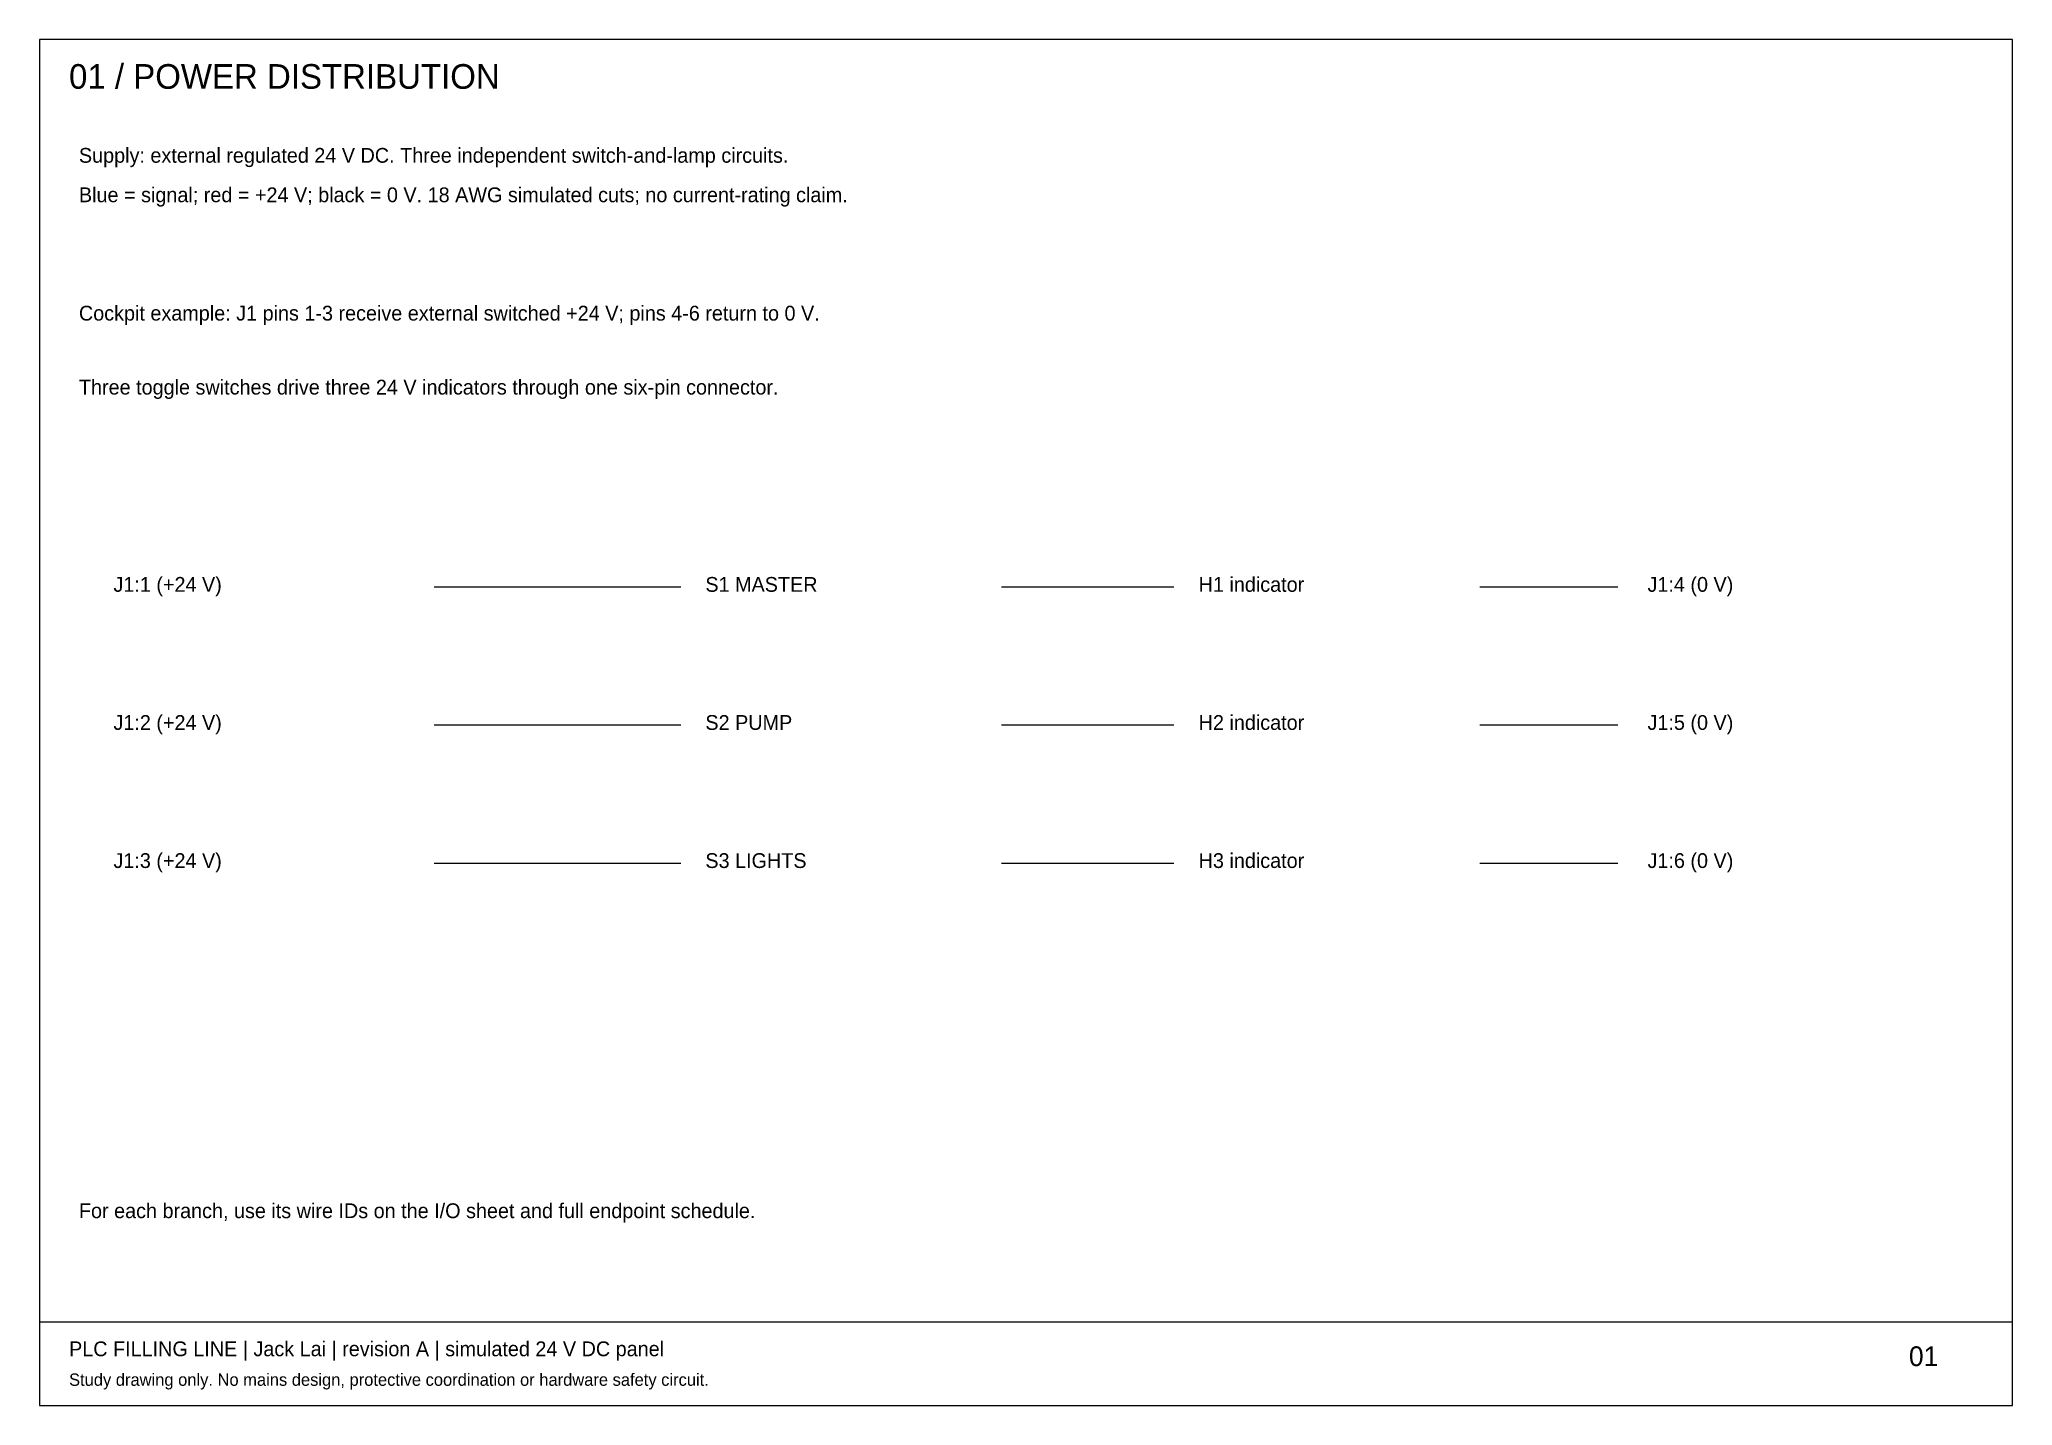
# Model space of a CAD drawing. Header units: millimetres. Extents: x 10 to 2170, y 10 to 287.
# Drawn here: x 10 to 410, y 10 to 287 of the extents above; entities that cross this region are included whole.
import ezdxf

# ---------------------------------------------------------------- set-up
doc = ezdxf.new("R2010")
doc.units = ezdxf.units.MM
doc.layers.add('SHEET_1', color=7, linetype='Continuous')

msp = doc.modelspace()

# ---------------------------------------------------------------- texts
at = {"layer": 'SHEET_1'}
for s, height, p in [('01 / POWER DISTRIBUTION', 5, (16, 277)), ('Supply: external regulated 24 V DC. Three independent switch-and-lamp circuits.', 3, (18, 262)), ('Blue = signal; red = +24 V; black = 0 V. 18 AWG simulated cuts; no current-rating claim.', 3, (18, 254)), ('Cockpit example: J1 pins 1-3 receive external switched +24 V; pins 4-6 return to 0 V.', 3, (18, 230)), ('Three toggle switches drive three 24 V indicators through one six-pin connector.', 3, (18, 215)), ('J1:1 (+24 V)', 3, (25, 175)), ('S1 MASTER', 3, (145, 175)), ('H1 indicator', 3, (245, 175)), ('J1:4 (0 V)', 3, (336, 175)), ('J1:2 (+24 V)', 3, (25, 147)), ('S2 PUMP', 3, (145, 147)), ('H2 indicator', 3, (245, 147)), ('J1:5 (0 V)', 3, (336, 147)), ('J1:3 (+24 V)', 3, (25, 119)), ('S3 LIGHTS', 3, (145, 119)), ('H3 indicator', 3, (245, 119)), ('J1:6 (0 V)', 3, (336, 119)), ('For each branch, use its wire IDs on the I/O sheet and full endpoint schedule.', 3, (18, 48)), ('PLC FILLING LINE | Jack Lai | revision A | simulated 24 V DC panel', 3, (16, 20)), ('01', 4, (389, 18)), ('Study drawing only. No mains design, protective coordination or hardware safety circuit.', 2.5, (16, 14))]:
    msp.add_text(s, height=height, dxfattribs=at).set_placement(p)

# ---------------------------------------------------------------- linework, layer by layer
at = {"layer": 'SHEET_1'}
for p, q in [((90, 176), (140, 176)), ((205, 176), (240, 176)), ((302, 176), (330, 176)), ((90, 148), (140, 148)), ((205, 148), (240, 148)), ((302, 148), (330, 148)), ((90, 120), (140, 120)), ((205, 120), (240, 120)), ((302, 120), (330, 120)), ((10, 27), (410, 27))]:
    msp.add_line(p, q, dxfattribs=at)
msp.add_lwpolyline([(10, 10), (410, 10), (410, 287), (10, 287)], close=True, dxfattribs=at)

msp.set_redraw_order([(e.dxf.handle, doc.entitydb.next_handle()) for e in msp.query("TEXT MTEXT ATTDEF DIMENSION ARC_DIMENSION")])  # texts and dimensions are drawn at this point

doc.saveas('drawing.dxf')
